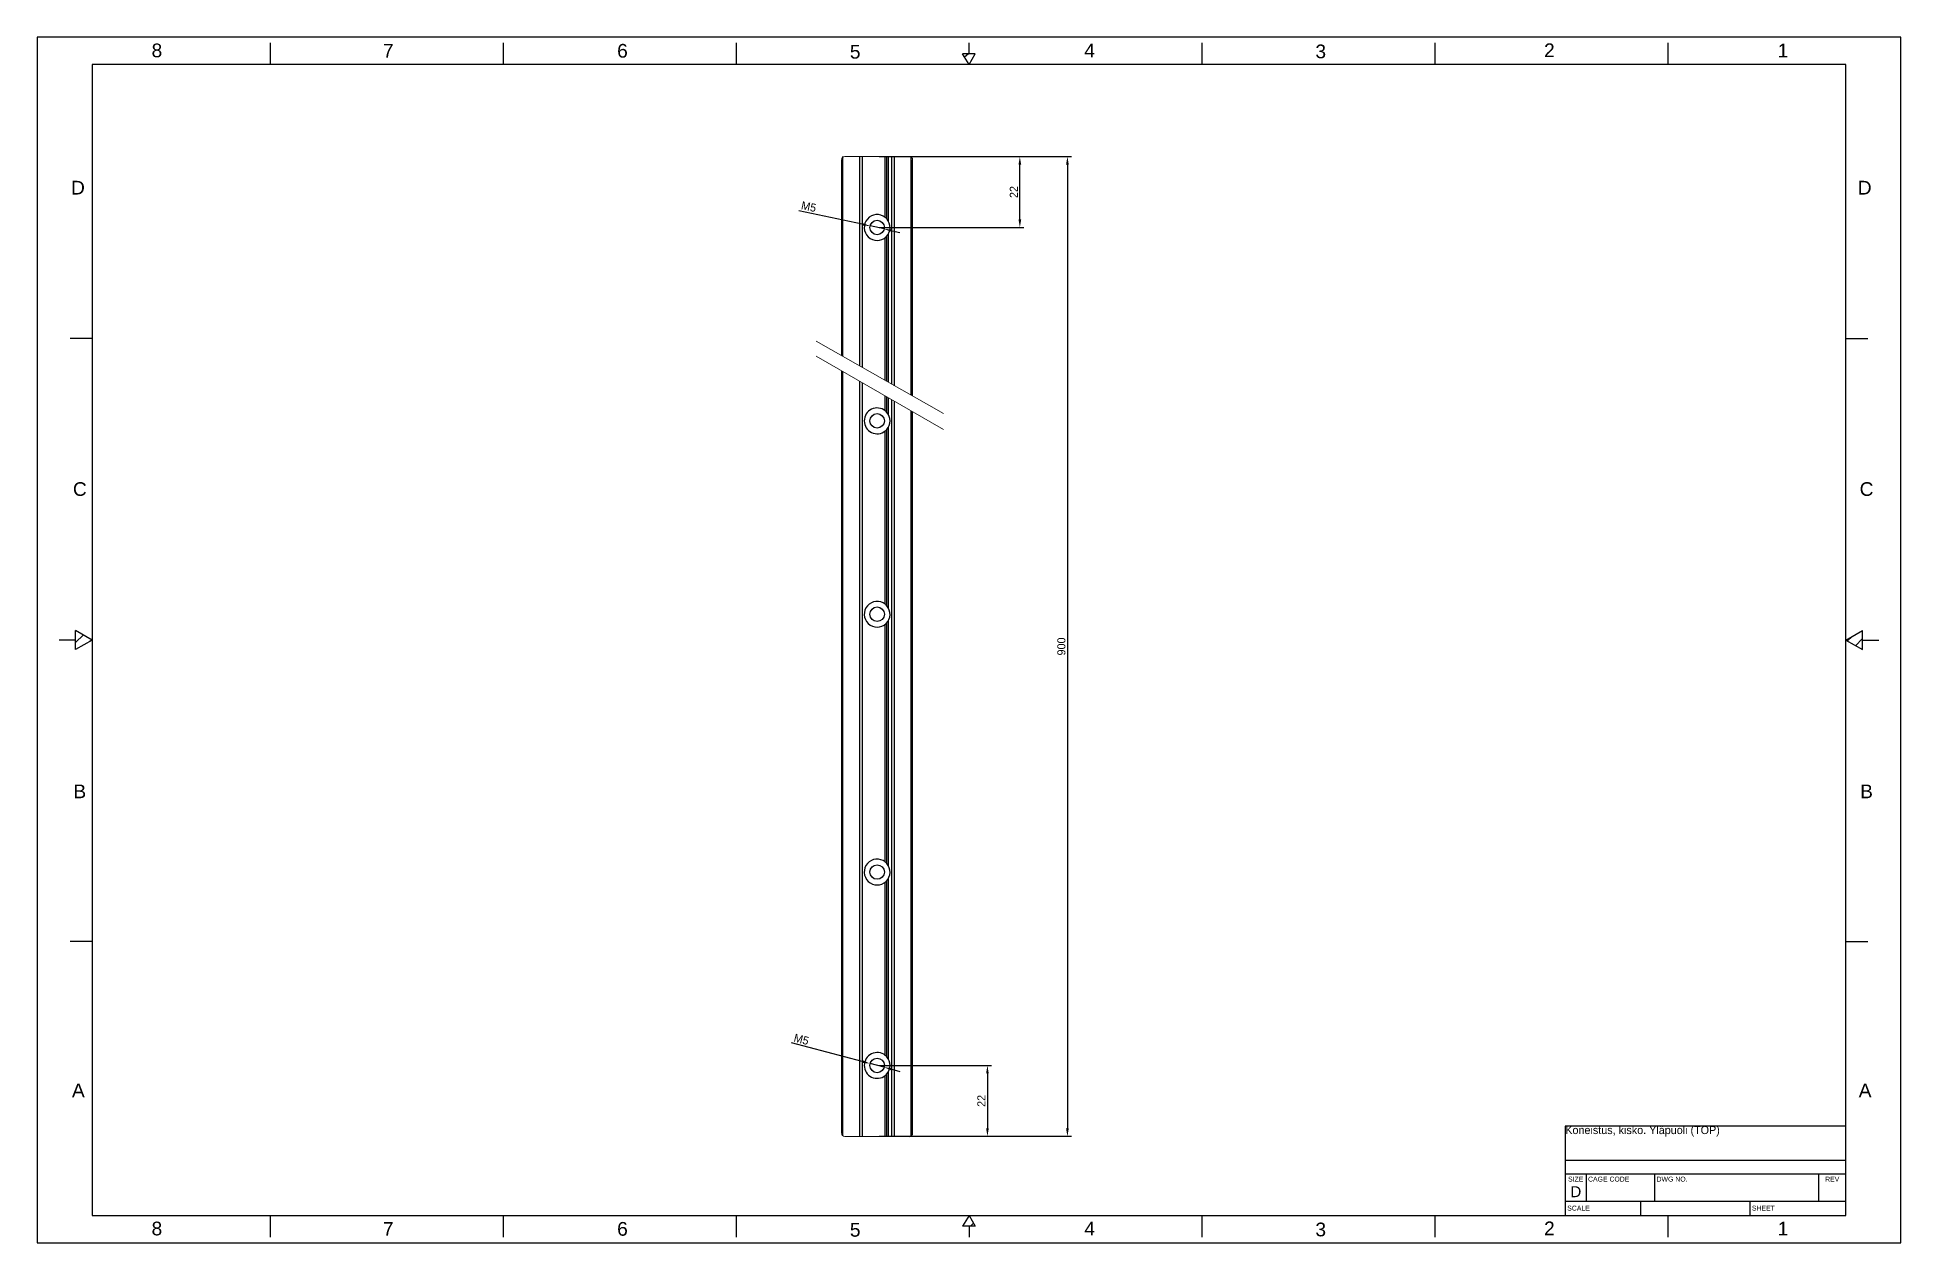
# Model space of a CAD drawing. Header units: millimetres. Extents: x -784753 to 2894, y -738 to 77802.
# Drawn here: x 2313 to 2891, y -417 to -43 of the extents above; entities that cross this region are included whole.
import ezdxf
from ezdxf.enums import TextEntityAlignment as Align

# ---------------------------------------------------------------- set-up
doc = ezdxf.new("R2010")
doc.units = ezdxf.units.MM
doc.linetypes.add('HIDDEN2', pattern=[0.1875, 0.125, -0.0625])
doc.layers.add('DEFAULT', color=7, linetype='Continuous')
doc.layers.add('projection', color=7, linetype='Continuous')
doc.layers.add('Dimension (ANSI)', color=51, linetype='Continuous', lineweight=9)
doc.styles.add('ARIAL_TTF', font='arial.ttf')
doc.dimstyles.new('ISO-25', dxfattribs={"dimtxt": 2.5, "dimasz": 2.5, "dimexe": 1.25, "dimexo": 0.625, "dimtad": 1, "dimtxsty": 'Standard', "dimcen": 2.5, "dimadec": 0, "dimazin": 0, "dimtfac": 1, "dimtmove": 0, "dimatfit": 3, "dimfxl": 0, "dimarcsym": 0})

msp = doc.modelspace()

# ---------------------------------------------------------------- texts
at = {"lineweight": 0, "insert": (2786.571, -380.945), "char_height": 2.5, "width": 87.0499, "attachment_point": 1}
msp.add_mtext('Koneistus, kisko. Yläpuoli (TOP)', dxfattribs=at)

# ---------------------------------------------------------------- blocks, each defined once
blk = doc.blocks.new('TS-01-15-RAIL-TOPS')
at = {"linetype": 'ByBlock'}
for p, q in [((1562.99, 186.33), (1562.99, 247.06)), ((1563.39, 186.1), (1563.39, 248.06)), ((1568.59, 183.14), (1568.59, 248.06)), ((1569.45, 182.65), (1569.45, 248.06)), ((1576.49, 229.18), (1576.49, 248.06)), ((1576.99, 228.71), (1576.99, 248.06)), ((1577.49, 228), (1577.49, 248.06)), ((1578.52, 177.48), (1578.52, 248.06)), ((1579.39, 176.98), (1579.39, 248.06)), ((1584.59, 174.02), (1584.59, 248.06)), ((1584.99, 173.79), (1584.99, 247.06)), ((1576.49, 178.64), (1576.49, 222.94)), ((1576.99, 178.35), (1576.99, 223.41)), ((1577.49, 178.07), (1577.49, 224.12)), ((1562.99, 66.06), (1562.99, 181.58)), ((1563.39, 66.06), (1563.39, 181.35)), ((1568.59, 66.06), (1568.59, 178.35)), ((1569.45, 66.06), (1569.45, 177.85)), ((1576.49, 169.18), (1576.49, 173.79)), ((1576.99, 168.71), (1576.99, 173.5)), ((1577.49, 168), (1577.49, 173.21)), ((1578.52, 66.06), (1578.52, 172.62)), ((1579.39, 66.06), (1579.39, 172.12)), ((1584.59, 66.06), (1584.59, 169.11)), ((1584.99, 66.06), (1584.99, 168.88)), ((1576.49, 109.18), (1576.49, 162.94)), ((1576.99, 108.71), (1576.99, 163.41)), ((1577.49, 108), (1577.49, 164.12)), ((1577.49, 66.06), (1577.49, 104.12)), ((1576.49, 66.06), (1576.49, 102.94)), ((1576.99, 66.06), (1576.99, 103.41)), ((1562.99, -54.94), (1562.99, 66.06)), ((1563.39, -55.74), (1563.39, 66.06)), ((1568.59, -55.94), (1568.59, 66.06)), ((1569.45, -55.94), (1569.45, 66.06)), ((1576.49, 29.18), (1576.49, 66.06)), ((1576.99, 28.71), (1576.99, 66.06)), ((1577.49, 28), (1577.49, 66.06)), ((1578.52, -55.94), (1578.52, 66.06)), ((1579.39, -55.94), (1579.39, 66.06)), ((1584.59, -55.74), (1584.59, 66.06)), ((1584.99, -54.94), (1584.99, 66.06)), ((1576.99, -31.29), (1576.99, 23.41)), ((1577.49, -32), (1577.49, 24.12)), ((1576.49, -30.82), (1576.49, 22.94)), ((1576.49, -55.94), (1576.49, -37.06)), ((1576.99, -55.94), (1576.99, -36.59)), ((1577.49, -55.94), (1577.49, -35.88))]:
    blk.add_line(p, q, dxfattribs=at)
at = {"linetype": 'ByBlock', "lineweight": 0}
for p, q in [((1563.99, 248.06), (1583.99, 248.06)), ((1555.13, 190.81), (1594.6, 168.32)), ((1555.13, 186.12), (1594.6, 163.33)), ((1563.99, -55.94), (1583.99, -55.94))]:
    blk.add_line(p, q, dxfattribs=at)
at = {"linetype": 'ByBlock'}
for centre in [(1573.99, 226.06), (1573.99, 166.06), (1573.99, 106.06), (1573.99, 26.06), (1573.99, -33.94)]:
    blk.add_circle(centre, 2.25, dxfattribs=at)
at = {"linetype": 'ByBlock', "lineweight": 0}
for centre, start, end in [((1563.99, 247.06), 90, 180), ((1583.99, 247.06), 0, 90), ((1563.99, -54.94), 180, 270)]:
    blk.add_arc(centre, 1, start, end, dxfattribs=at)
at = {"linetype": 'ByBlock'}
for centre, radius, start, end in [((1573.99, 226.06), 4, 51.31781, 41.40962), ((1573.99, 226.06), 4, 41.40962, 51.31781), ((1573.99, 166.06), 4, 51.31781, 180), ((1573.99, 166.06), 4, 41.40962, 51.31781), ((1573.99, 166.06), 4, 318.59038, 41.40962), ((1573.99, 166.06), 4, 180, 308.68219), ((1573.99, 166.06), 4, 308.68219, 318.59038), ((1573.99, 106.06), 4, 51.31781, 41.40962), ((1573.99, 106.06), 4, 41.40962, 51.31781), ((1573.99, 26.06), 4, 51.31781, 41.40962), ((1573.99, 26.06), 4, 41.40962, 51.31781), ((1573.99, -33.94), 4, 51.31781, 180), ((1573.99, -33.94), 4, 180, 308.68219), ((1573.99, -33.94), 4, 41.40962, 51.31781), ((1573.99, -33.94), 4, 318.59038, 41.40962), ((1573.99, -33.94), 4, 308.68219, 318.59038), ((1583.99, -54.94), 1, 270, 0)]:
    blk.add_arc(centre, radius, start, end, dxfattribs=at)
blk = doc.blocks.new('*D376')
at = {"layer": 'Defpoints', "color": 0, "lineweight": -3}
for p in [(2575.59, -80.14), (2575.59, -384.14), (2632.12, -384.14)]:
    blk.add_point(p, dxfattribs=at)
at = {"layer": 'Dimension (ANSI)', "color": 0, "lineweight": -2}
for p, q in [((2576.21, -80.14), (2633.37, -80.14)), ((2632.12, -82.64), (2632.12, -381.64)), ((2576.21, -384.14), (2633.37, -384.14))]:
    blk.add_line(p, q, dxfattribs=at)
for points in [[(2631.7, -82.64), (2632.54, -82.64), (2632.12, -80.14)], [(2632.54, -381.64), (2631.7, -381.64), (2632.12, -384.14)]]:
    blk.add_solid(points, dxfattribs=at)
at = {"layer": 'Dimension (ANSI)', "color": 0, "lineweight": -2, "insert": (2630.25, -232.14), "char_height": 2.5, "attachment_point": 5, "rotation": 90}
blk.add_mtext('900', dxfattribs=at)
blk = doc.blocks.new('*D377')
at = {"layer": 'Defpoints', "color": 0, "lineweight": -3}
for p in [(2573.09, -80.14), (2617.36, -80.14), (2573.09, -102.14)]:
    blk.add_point(p, dxfattribs=at)
at = {"layer": 'Dimension (ANSI)', "color": 0, "lineweight": -2}
for p, q in [((2573.71, -80.14), (2618.61, -80.14)), ((2617.36, -99.64), (2617.36, -82.64)), ((2573.71, -102.14), (2618.61, -102.14))]:
    blk.add_line(p, q, dxfattribs=at)
for points in [[(2616.95, -82.64), (2617.78, -82.64), (2617.36, -80.14)], [(2617.78, -99.64), (2616.95, -99.64), (2617.36, -102.14)]]:
    blk.add_solid(points, dxfattribs=at)
at = {"layer": 'Dimension (ANSI)', "color": 0, "lineweight": -2, "insert": (2615.49, -91.14), "char_height": 2.5, "attachment_point": 5, "rotation": 90}
blk.add_mtext('22', dxfattribs=at)
blk = doc.blocks.new('*D378')
at = {"layer": 'Defpoints', "color": 0, "lineweight": -3}
for p in [(2573.09, -362.14), (2573.09, -384.14), (2607.31, -384.14)]:
    blk.add_point(p, dxfattribs=at)
at = {"layer": 'Dimension (ANSI)', "color": 0, "lineweight": -2}
for p, q in [((2573.71, -362.14), (2608.56, -362.14)), ((2607.31, -364.64), (2607.31, -381.64)), ((2573.71, -384.14), (2608.56, -384.14))]:
    blk.add_line(p, q, dxfattribs=at)
for points in [[(2606.89, -364.64), (2607.72, -364.64), (2607.31, -362.14)], [(2607.72, -381.64), (2606.89, -381.64), (2607.31, -384.14)]]:
    blk.add_solid(points, dxfattribs=at)
at = {"layer": 'Dimension (ANSI)', "color": 0, "lineweight": -2, "insert": (2605.43, -373.14), "char_height": 2.5, "attachment_point": 5, "rotation": 90}
blk.add_mtext('22', dxfattribs=at)
blk = doc.blocks.new('*D379')
at = {"layer": 'Defpoints', "color": 0, "lineweight": -3}
for p in [(2570.89, -101.67), (2575.29, -102.61)]:
    blk.add_point(p, dxfattribs=at)
at = {"layer": 'Dimension (ANSI)', "color": 0, "lineweight": -2}
for p, q in [((2568.44, -101.15), (2548.84, -96.95)), ((2575.29, -102.61), (2570.89, -101.67)), ((2577.73, -103.14), (2580.18, -103.66))]:
    blk.add_line(p, q, dxfattribs=at)
for points in [[(2568.53, -100.74), (2568.36, -101.56), (2570.89, -101.67)], [(2577.65, -103.55), (2577.82, -102.73), (2575.29, -102.61)]]:
    blk.add_solid(points, dxfattribs=at)
at = {"layer": 'Dimension (ANSI)', "color": 0, "lineweight": -2, "insert": (2551.88, -95.68), "char_height": 2.5, "attachment_point": 5, "rotation": 347.90836}
blk.add_mtext('M5', dxfattribs=at)
blk = doc.blocks.new('*D380')
at = {"layer": 'Defpoints', "color": 0, "lineweight": -3}
for p in [(2570.91, -361.57), (2575.26, -362.71)]:
    blk.add_point(p, dxfattribs=at)
at = {"layer": 'Dimension (ANSI)', "color": 0, "lineweight": -2}
for p, q in [((2568.49, -360.94), (2546.5, -355.18)), ((2575.26, -362.71), (2570.91, -361.57)), ((2577.68, -363.35), (2580.1, -363.98))]:
    blk.add_line(p, q, dxfattribs=at)
for points in [[(2568.6, -360.54), (2568.39, -361.34), (2570.91, -361.57)], [(2577.58, -363.75), (2577.79, -362.94), (2575.26, -362.71)]]:
    blk.add_solid(points, dxfattribs=at)
at = {"layer": 'Dimension (ANSI)', "color": 0, "lineweight": -2, "insert": (2549.59, -354.06), "char_height": 2.5, "attachment_point": 5, "rotation": 345.33278}
blk.add_mtext('M5', dxfattribs=at)
blk = doc.blocks.new('*X387')
at = {"layer": 'DEFAULT', "color": 7, "linetype": 'Continuous'}
blk.add_line((17.025, 0.3), (17.082, 0.359), dxfattribs=at)
blk = doc.blocks.new('*X388')
at = {"layer": 'DEFAULT', "color": 7, "linetype": 'Continuous'}
for p, q in [((33.115, 11.066), (33.028, 10.984)), ((33.179, 10.897), (33.299, 11.019))]:
    blk.add_line(p, q, dxfattribs=at)
blk = doc.blocks.new('*X389')
at = {"layer": 'DEFAULT', "color": 7, "linetype": 'Continuous'}
for p, q in [((0.841, 11.092), (0.7, 10.955)), ((0.961, 10.979), (0.989, 11.006))]:
    blk.add_line(p, q, dxfattribs=at)
blk = doc.blocks.new('*X390')
at = {"layer": 'DEFAULT', "color": 7, "linetype": 'Continuous'}
blk.add_line((16.989, 21.699), (16.921, 21.636), dxfattribs=at)
blk = doc.blocks.new('SHEET-D')
at = {"layer": 'DEFAULT', "color": 7, "linetype": 'HIDDEN2'}
for p, q in [((2316.04, -43.12), (2316.04, -417.16)), ((2894.11, -43.12), (2316.04, -43.12)), ((2894.11, -417.16), (2894.11, -43.12)), ((2316.04, -417.16), (2894.11, -417.16))]:
    blk.add_line(p, q, dxfattribs=at)
at = {"layer": 'DEFAULT', "color": 7, "linetype": 'Continuous'}
for p, q in [((2388.3, -44.82), (2388.3, -51.62)), ((2460.56, -44.82), (2460.56, -51.62)), ((2532.82, -44.82), (2532.82, -51.62)), ((2605.08, -48.22), (2605.08, -44.82)), ((2677.34, -44.82), (2677.34, -51.62)), ((2749.59, -44.82), (2749.59, -51.62)), ((2821.85, -44.82), (2821.85, -51.62)), ((2877.11, -51.62), (2333.05, -51.62)), ((2333.05, -51.62), (2333.05, -408.66)), ((2607.04, -48.22), (2603.11, -48.22)), ((2605.08, -51.62), (2603.11, -48.22)), ((2605.08, -51.62), (2607.04, -48.22)), ((2877.11, -408.66), (2877.11, -51.62)), ((2333.05, -136.63), (2326.25, -136.63)), ((2877.11, -136.63), (2883.91, -136.63)), ((2327.95, -230.14), (2322.84, -230.14)), ((2333.05, -230.14), (2327.95, -227.19)), ((2327.95, -233.08), (2327.95, -227.19)), ((2333.05, -230.14), (2327.95, -233.08)), ((2877.11, -230.14), (2882.21, -227.19)), ((2877.11, -230.14), (2882.21, -233.08)), ((2882.21, -233.08), (2882.21, -227.19)), ((2882.21, -230.14), (2887.31, -230.14)), ((2333.05, -323.65), (2326.25, -323.65)), ((2877.11, -323.65), (2883.91, -323.65)), ((2790.06, -380.95), (2790.06, -408.66)), ((2877.11, -380.95), (2790.06, -380.95)), ((2877.11, -391.66), (2790.06, -391.66)), ((2877.11, -395.91), (2790.06, -395.91)), ((2796.52, -395.91), (2796.52, -404.41)), ((2817.77, -395.91), (2817.77, -404.41)), ((2868.61, -395.91), (2868.61, -404.41)), ((2877.11, -404.41), (2790.06, -404.41)), ((2813.35, -404.41), (2813.35, -408.66)), ((2847.35, -404.41), (2847.35, -408.66)), ((2333.05, -408.66), (2877.11, -408.66)), ((2388.3, -408.66), (2388.3, -415.46)), ((2460.56, -408.66), (2460.56, -415.46)), ((2532.82, -408.66), (2532.82, -415.46)), ((2605.08, -408.66), (2603.11, -412.06)), ((2605.08, -408.66), (2607.04, -412.06)), ((2677.34, -408.66), (2677.34, -415.46)), ((2749.59, -408.66), (2749.59, -415.46)), ((2821.85, -408.66), (2821.85, -415.46)), ((2607.04, -412.06), (2603.11, -412.06)), ((2605.08, -412.06), (2605.08, -415.46))]:
    blk.add_line(p, q, dxfattribs=at)
at = {"color": 0, "xscale": 17.00193276708238, "yscale": 17.00193276708238, "zscale": 17.00193276708238}
for name in ['*X390', '*X389', '*X388', '*X387']:
    blk.add_blockref(name, (2316.04, -417.16), dxfattribs=at).dxf.unprotected_set("ltscale", 0)
at = {"layer": 'DEFAULT', "color": 7, "linetype": 'Continuous', "style": 'ARIAL_TTF'}
for s, height, p in [('8', 4.25, (2351.5, -45.08)), ('7', 4.25, (2423.27, -45.19)), ('6', 4.25, (2495.93, -45.19)), ('5', 4.25, (2568.12, -45.49)), ('4', 4.25, (2640.85, -45.1)), ('3', 4.25, (2712.54, -45.38)), ('2', 4.25, (2783.47, -45.04)), ('1', 4.25, (2855.94, -45.11)), ('D', 4.25, (2326.52, -87.66)), ('D', 4.25, (2880.79, -87.66)), ('C', 4.25, (2327.1, -181.17)), ('C', 4.25, (2881.36, -181.17)), ('B', 4.25, (2327.25, -274.98)), ('B', 4.25, (2881.52, -274.98)), ('A', 4.25, (2326.81, -367.76)), ('A', 4.25, (2881.08, -367.76)), ('SIZE', 1.53, (2790.91, -396.65)), (' CAGE CODE', 1.53, (2796.52, -396.65)), (' DWG NO.', 1.53, (2817.77, -396.65)), ('REV', 1.53, (2870.66, -396.65)), ('D', 3.4, (2791.59, -399.62)), (' SCALE', 1.53, (2790.06, -405.66)), (' SHEET', 1.53, (2847.35, -405.66)), ('8', 4.25, (2351.5, -410.62)), ('7', 4.25, (2423.27, -410.73)), ('6', 4.25, (2495.93, -410.73)), ('5', 4.25, (2568.12, -411.03)), ('4', 4.25, (2640.85, -410.65)), ('3', 4.25, (2712.54, -410.92)), ('2', 4.25, (2783.47, -410.58)), ('1', 4.25, (2855.94, -410.65))]:
    blk.add_text(s, height=height, dxfattribs=at).set_placement(p, align=Align.TOP_LEFT)

# ---------------------------------------------------------------- dimensions: what is measured, and where the dimension line sits
at = {"layer": 'Dimension (ANSI)', "lineweight": 0}
for base, p1, p2, picture, middle in [((2617.362, -80.143), (2573.088, -102.143), (2573.088, -80.143), '*D377', (2615.487, -91.143)), ((2607.308, -384.143), (2573.088, -362.143), (2573.088, -384.143), '*D378', (2605.433, -373.143))]:
    dim = msp.add_linear_dim(base=base, p1=p1, p2=p2, angle=90, dimstyle='ISO-25', dxfattribs=at)
    dim.commit()
    dim.dimension.update_dxf_attribs({"geometry": picture, "text_midpoint": middle})
dim = msp.add_linear_dim(base=(2632.12, -384.143), p1=(2575.588, -80.143), p2=(2575.588, -384.143), angle=90, text='900', dimstyle='ISO-25', dxfattribs=at)
dim.commit()
dim.dimension.update_dxf_attribs({"geometry": '*D376', "text_midpoint": (2630.245, -232.143)})
for p1, p2, picture, middle in [((2575.288, -102.614), (2570.888, -101.672), '*D379', (2551.489, -97.516)), ((2575.265, -362.713), (2570.912, -361.573), '*D380', (2549.118, -355.869))]:
    dim = msp.add_diameter_dim_2p(p1=p1, p2=p2, text='M5', dimstyle='ISO-25', dxfattribs=at)
    dim.commit()
    dim.dimension.update_dxf_attribs({"geometry": picture, "text_midpoint": middle, "dimtype": 163})

# ---------------------------------------------------------------- block references
at = {"lineweight": 0}
msp.add_blockref('TS-01-15-RAIL-TOPS', (999.101, -328.203), dxfattribs=at)
at = {"layer": 'projection', "lineweight": 0}
msp.add_blockref('SHEET-D', (-3.487, 0), dxfattribs=at)

msp.set_redraw_order([(e.dxf.handle, doc.entitydb.next_handle()) for e in msp.query("TEXT MTEXT ATTDEF DIMENSION ARC_DIMENSION")])  # texts and dimensions are drawn at this point

doc.saveas('drawing.dxf')
